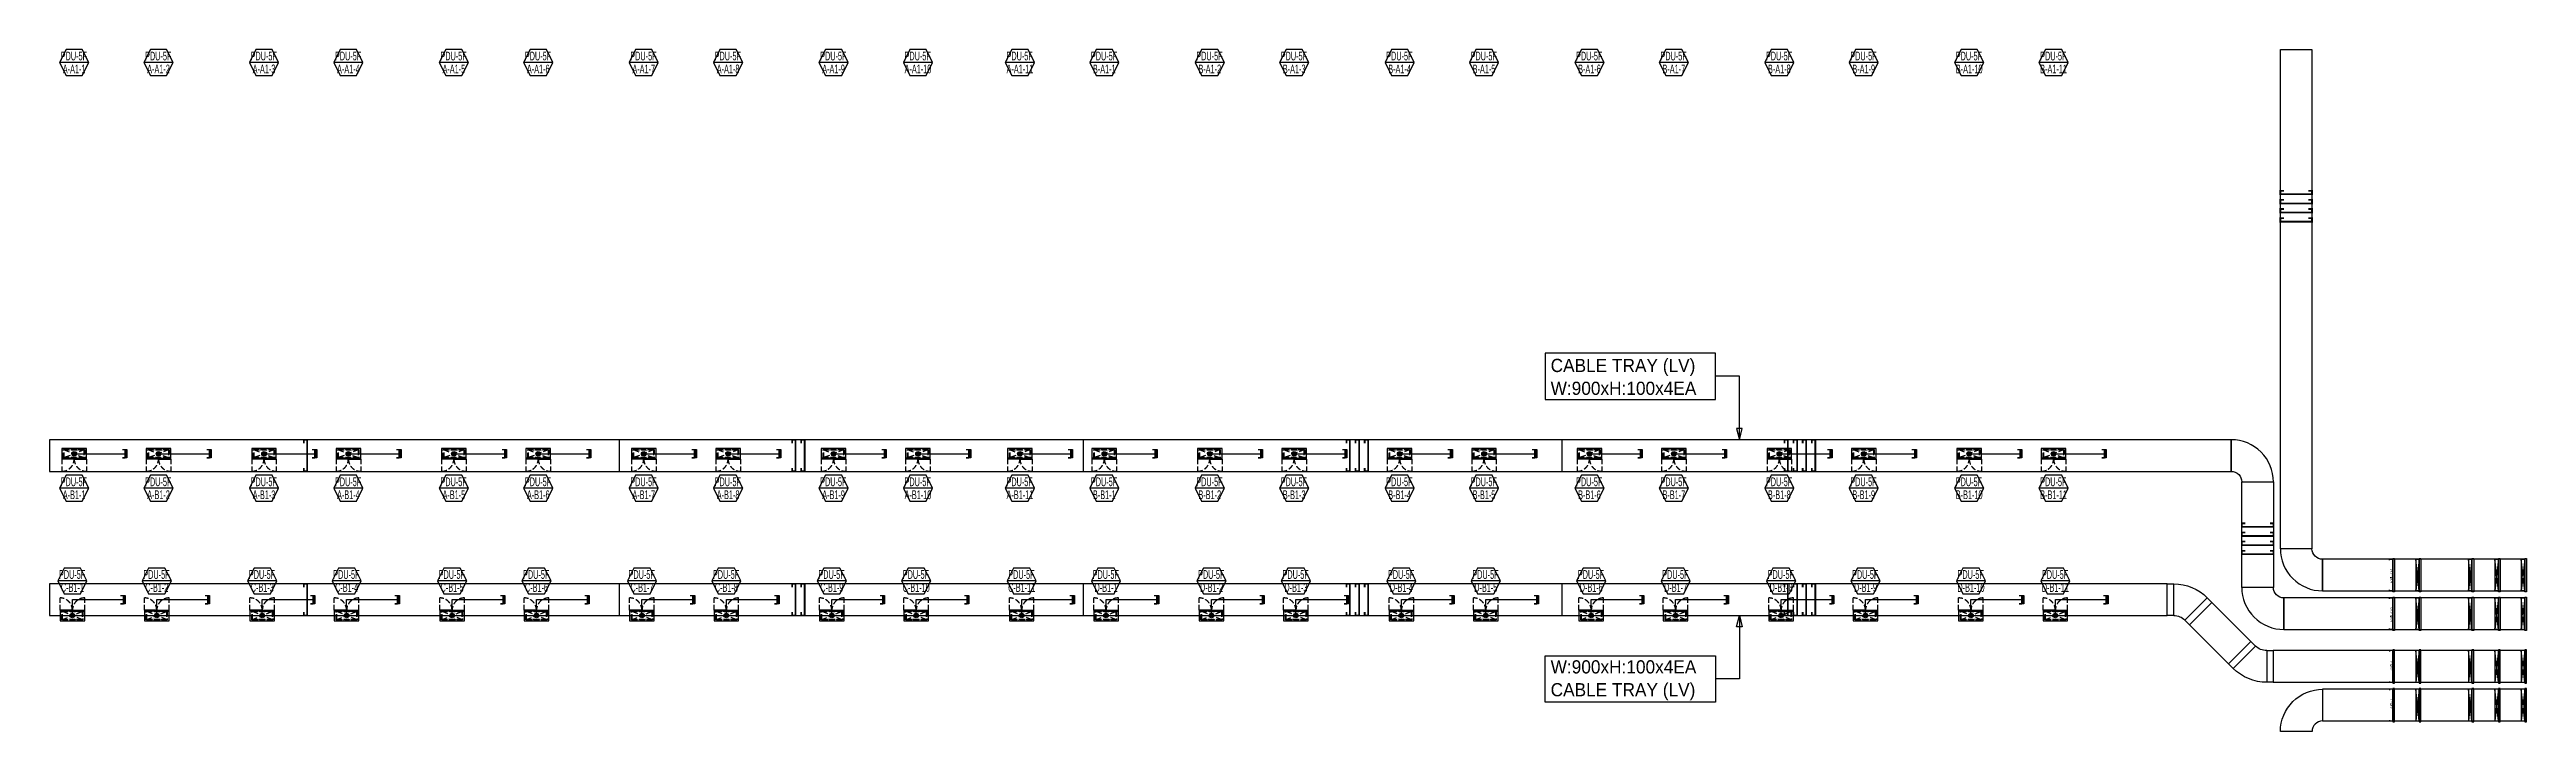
# Model space of a CAD drawing. Header units: millimetres. Extents: x 33932 to 374132, y 182625 to 847314.
# Drawn here: x 280600 to 351050, y 574750 to 594150 of the extents above; entities that cross this region are included whole.
import ezdxf
from ezdxf.enums import TextEntityAlignment as Align

# ---------------------------------------------------------------- set-up
doc = ezdxf.new("R2010")
doc.units = ezdxf.units.MM
doc.header["$LTSCALE"] = 150
doc.linetypes.add('LH2', pattern=[2.85, 2, -0.85])
for name, color, linetype in [('------00 Switch Gear_Number', 1, 'Continuous'), ('------01 Distribution Panel_PDU_B', 1, 'Continuous'), ('-----00 LV_CABLE', 3, 'Continuous'), ('-----26 Electrical Cable Tray_HV_N', 30, 'Continuous'), ('-----26 Electrical Cable Tray_LV_STSPDU_A', 181, 'Continuous'), ('-----26 Electrical Cable Tray_LV_STSPDU_B', 41, 'Continuous')]:
    doc.layers.add(name, color=color, linetype=linetype)
doc.styles.add('ELEC', font='')
doc.styles.get('ELEC').set_extended_font_data('Dotum')

msp = doc.modelspace()

# ---------------------------------------------------------------- texts
at = {"layer": '------00 Switch Gear_Number', "color": 2, "lineweight": -2, "style": 'ELEC', "width": 0.6}
for s, p in [('PDU-5F', (281292, 593966)), ('PDU-5F', (283692, 593966)), ('PDU-5F', (286692, 593966)), ('PDU-5F', (289092, 593966)), ('PDU-5F', (292092, 593966)), ('PDU-5F', (294492, 593966)), ('PDU-5F', (297492, 593966)), ('PDU-5F', (299892, 593966)), ('PDU-5F', (302892, 593966)), ('PDU-5F', (305292, 593966)), ('PDU-5F', (308192, 593966)), ('PDU-5F', (310592, 593966)), ('PDU-5F', (313592, 593966)), ('PDU-5F', (315992, 593966)), ('PDU-5F', (318992, 593966)), ('PDU-5F', (321392, 593966)), ('PDU-5F', (324392, 593966)), ('PDU-5F', (326792, 593966)), ('PDU-5F', (329792, 593966)), ('PDU-5F', (332192, 593966)), ('PDU-5F', (335192, 593966)), ('PDU-5F', (337592, 593966)), ('A-A1-1', (281300, 593597)), ('A-A1-2', (283700, 593597)), ('A-A1-3', (286700, 593597)), ('A-A1-4', (289100, 593597)), ('A-A1-5', (292100, 593597)), ('A-A1-6', (294500, 593597)), ('A-A1-7', (297500, 593597)), ('A-A1-8', (299900, 593597)), ('A-A1-9', (302900, 593597)), ('A-A1-10', (305300, 593597)), ('A-A1-11', (308200, 593597)), ('B-A1-1', (310600, 593597)), ('B-A1-2', (313600, 593597)), ('B-A1-3', (316000, 593597)), ('B-A1-4', (319000, 593597)), ('B-A1-5', (321400, 593597)), ('B-A1-6', (324400, 593597)), ('B-A1-7', (326800, 593597)), ('B-A1-8', (329800, 593597)), ('B-A1-9', (332200, 593597)), ('B-A1-10', (335200, 593597)), ('B-A1-11', (337600, 593597)), ('PDU-5F', (281292, 581853)), ('PDU-5F', (283692, 581853)), ('PDU-5F', (286692, 581853)), ('PDU-5F', (289092, 581853)), ('PDU-5F', (292092, 581853)), ('PDU-5F', (294492, 581853)), ('PDU-5F', (297492, 581853)), ('PDU-5F', (299892, 581853)), ('PDU-5F', (302892, 581853)), ('PDU-5F', (305292, 581853)), ('PDU-5F', (308192, 581853)), ('PDU-5F', (310592, 581853)), ('PDU-5F', (313592, 581853)), ('PDU-5F', (315992, 581853)), ('PDU-5F', (318992, 581853)), ('PDU-5F', (321392, 581853)), ('PDU-5F', (324392, 581853)), ('PDU-5F', (326792, 581853)), ('PDU-5F', (329792, 581853)), ('PDU-5F', (332192, 581853)), ('PDU-5F', (335192, 581853)), ('PDU-5F', (337592, 581853)), ('A-B1-1', (281300, 581484)), ('A-B1-2', (283700, 581484)), ('A-B1-3', (286700, 581484)), ('A-B1-4', (289100, 581484)), ('A-B1-5', (292100, 581484)), ('A-B1-6', (294500, 581484)), ('A-B1-7', (297500, 581484)), ('A-B1-8', (299900, 581484)), ('A-B1-9', (302900, 581484)), ('A-B1-10', (305300, 581484)), ('A-B1-11', (308200, 581484)), ('B-B1-1', (310600, 581484)), ('B-B1-2', (313600, 581484)), ('B-B1-3', (316000, 581484)), ('B-B1-4', (319000, 581484)), ('B-B1-5', (321400, 581484)), ('B-B1-6', (324400, 581484)), ('B-B1-7', (326800, 581484)), ('B-B1-8', (329800, 581484)), ('B-B1-9', (332200, 581484)), ('B-B1-10', (335200, 581484)), ('B-B1-11', (337600, 581484)), ('PDU-5F', (281242, 579216)), ('PDU-5F', (283642, 579216)), ('PDU-5F', (286642, 579216)), ('PDU-5F', (289042, 579216)), ('PDU-5F', (292042, 579216)), ('PDU-5F', (294442, 579216)), ('PDU-5F', (297442, 579216)), ('PDU-5F', (299842, 579216)), ('PDU-5F', (302842, 579216)), ('PDU-5F', (305242, 579216)), ('PDU-5F', (308242, 579216)), ('PDU-5F', (310642, 579216)), ('PDU-5F', (313642, 579216)), ('PDU-5F', (316042, 579216)), ('PDU-5F', (319042, 579216)), ('PDU-5F', (321442, 579216)), ('PDU-5F', (324442, 579216)), ('PDU-5F', (326842, 579216)), ('PDU-5F', (329842, 579216)), ('PDU-5F', (332242, 579216)), ('PDU-5F', (335242, 579216)), ('PDU-5F', (337642, 579216)), ('C-B1-1', (281250, 578847)), ('C-B1-2', (283650, 578847)), ('C-B1-3', (286650, 578847)), ('C-B1-4', (289050, 578847)), ('C-B1-5', (292050, 578847)), ('C-B1-6', (294450, 578847)), ('C-B1-7', (297450, 578847)), ('C-B1-8', (299850, 578847)), ('C-B1-9', (302850, 578847)), ('C-B1-10', (305250, 578847)), ('C-B1-11', (308250, 578847)), ('D-B1-1', (310650, 578847)), ('D-B1-2', (313650, 578847)), ('D-B1-3', (316050, 578847)), ('D-B1-4', (319050, 578847)), ('D-B1-5', (321450, 578847)), ('D-B1-6', (324450, 578847)), ('D-B1-7', (326850, 578847)), ('D-B1-8', (329850, 578847)), ('D-B1-9', (332250, 578847)), ('D-B1-10', (335250, 578847)), ('D-B1-11', (337650, 578847))]:
    msp.add_text(s, height=250, dxfattribs=at).set_placement(p, align=Align.MIDDLE_CENTER)
at = {"layer": '-----26 Electrical Cable Tray_LV_STSPDU_A', "style": 'ELEC'}
for s, p in [('CABLE TRAY (LV)', (323295, 585163, 0)), ('W:900xH:100x4EA', (323295, 584513, 0)), ('W:900xH:100x4EA', (323295, 576588, 0)), ('CABLE TRAY (LV)', (323295, 575938, 0))]:
    msp.add_text(s, height=375, dxfattribs=at).set_placement(p, align=Align.MIDDLE_LEFT)
at = {"color": 0, "style": 'ELEC', "width": 0.7}
for s, p in [('LV 트레이-IT(SP)', (347199, 579173)), ('LV 트레이-IT', (347949, 579173)), ('LV 트레이-IT', (349449, 579173)), ('LV 트레이-IT', (350199, 579173)), ('LV 트레이-IT', (350949, 579173)), ('LV 트레이-IT(SP)', (347199, 578073)), ('LV 트레이-IT', (347949, 578073)), ('LV 트레이-IT', (349449, 578073)), ('LV 트레이-IT', (350199, 578073)), ('LV 트레이-IT', (350949, 578073)), ('LV 트레이-IT', (347199, 576624)), ('LV 트레이-IT', (347949, 576624)), ('LV 트레이-IT', (349449, 576624)), ('LV 트레이-IT', (350199, 576624)), ('LV 트레이-IT', (350949, 576624)), ('LV 트레이-IT', (347199, 575524)), ('LV 트레이-IT', (347949, 575524)), ('LV 트레이-IT', (349449, 575524)), ('LV 트레이-IT', (350199, 575524)), ('LV 트레이-IT', (350949, 575524))]:
    msp.add_text(s, height=50, rotation=90, dxfattribs=at).set_placement(p, align=Align.MIDDLE_CENTER)

# ---------------------------------------------------------------- blocks, each defined once
blk = doc.blocks.new('A$C9a0ab699')
h = blk.add_hatch(color=0)
edge = h.paths.add_edge_path()
edge.add_arc((64, 64), 64, 720, 1080, ccw=False)
at = {"color": 0}
blk.add_circle((64, 64), 64, dxfattribs=at)
blk = doc.blocks.new('O08')
blk.add_hatch(color=0).paths.add_polyline_path([(120, 51), (-120, 51), (-120, 0), (120, 0)])
at = {"color": 0}
blk.add_lwpolyline([(120, 127.5), (120, 0), (-120, 0), (-120, 127.5), (-120, 51), (120, 51)], dxfattribs=at)
blk = doc.blocks.new('PDU_400AF_1')
at = {"color": 8, "linetype": 'LH2', "ltscale": 0.5}
for p, q in [((-350, 300), (-350, 649)), ((280, 40), (-280, 260)), ((-280, 40), (280, 260)), ((-1, 275), (19, 275)), ((350, 300), (350, 649))]:
    blk.add_line(p, q, dxfattribs=at)
for p, q in [((-1, 300), (-350, 300)), ((-350, 300), (-350, 0)), ((-1, 276), (-350, 276)), ((-350, 0), (350, 0)), ((-1, 300), (-1, 276)), ((1, 300), (350, 300)), ((1, 300), (1, 276)), ((1, 276), (350, 276)), ((350, 0), (350, 300))]:
    blk.add_line(p, q)
for points in [[(-300, 275), (300, 275), (300, 25), (-300, 25)], [(-280, 260), (280, 260), (280, 40), (-280, 40)]]:
    blk.add_lwpolyline(points, close=True, dxfattribs=at)
for centre, radius in [((-290, 267.5), 3), ((-290, 32.5), 3), ((-290, 267.5), 2), ((-290, 32.5), 2), ((-10, 267.5), 3), ((-10, 32.5), 3), ((-10, 267.5), 2), ((-10, 32.5), 2), ((10, 267.5), 3), ((10, 32.5), 3), ((10, 267.5), 2), ((10, 32.5), 2), ((290, 267.5), 3), ((290, 32.5), 3), ((290, 267.5), 2), ((290, 32.5), 2)]:
    blk.add_circle(centre, radius, dxfattribs=at)
for centre, start, end in [((-350, 300), 0, 90), ((350, 300), 90, 180)]:
    blk.add_arc(centre, 349, start, end, dxfattribs=at)
at = {"color": 8, "linetype": 'LH2', "ltscale": 0.5, "style": 'ELEC'}
blk.add_text('PDU 400AF/400AT', height=50, dxfattribs=at).set_placement((-10.6, 38.6), align=Align.MIDDLE)
blk = doc.blocks.new('A$C71e5e9d3')
at = {"layer": '-----26 Electrical Cable Tray_LV_STSPDU_A'}
for p, q in [((636, 1275), (0, 638)), ((133, 505), (769, 1142)), ((769, 1142), (636, 1275)), ((0, 638), (133, 505)), ((264, 188), (1164, 188)), ((264, 188), (264, 0)), ((264, 0), (1164, 0)), ((1164, 0), (1164, 188))]:
    blk.add_line(p, q, dxfattribs=at)
for radius, end in [(1350, 44.99214), (450, 44.9385)]:
    blk.add_arc((-186, 188), radius, 0, end, dxfattribs=at)

# ---------------------------------------------------------------- linework, layer by layer
at = {"layer": '------00 Switch Gear_Number', "color": 1, "lineweight": -2, "elevation": 0}
for points in [[(281715, 593781), (280885, 593781), (281069, 593413), (281531, 593413), (281715, 593781), (281531, 594150), (281069, 594150), (280885, 593781)], [(284115, 593781), (283285, 593781), (283469, 593413), (283931, 593413), (284115, 593781), (283931, 594150), (283469, 594150), (283285, 593781)], [(287115, 593781), (286285, 593781), (286469, 593413), (286931, 593413), (287115, 593781), (286931, 594150), (286469, 594150), (286285, 593781)], [(289515, 593781), (288685, 593781), (288869, 593413), (289331, 593413), (289515, 593781), (289331, 594150), (288869, 594150), (288685, 593781)], [(292515, 593781), (291685, 593781), (291869, 593413), (292331, 593413), (292515, 593781), (292331, 594150), (291869, 594150), (291685, 593781)], [(294915, 593781), (294085, 593781), (294269, 593413), (294731, 593413), (294915, 593781), (294731, 594150), (294269, 594150), (294085, 593781)], [(297915, 593781), (297085, 593781), (297269, 593413), (297731, 593413), (297915, 593781), (297731, 594150), (297269, 594150), (297085, 593781)], [(300315, 593781), (299485, 593781), (299669, 593413), (300131, 593413), (300315, 593781), (300131, 594150), (299669, 594150), (299485, 593781)], [(303315, 593781), (302485, 593781), (302669, 593413), (303131, 593413), (303315, 593781), (303131, 594150), (302669, 594150), (302485, 593781)], [(305715, 593781), (304885, 593781), (305069, 593413), (305531, 593413), (305715, 593781), (305531, 594150), (305069, 594150), (304885, 593781)], [(308615, 593781), (307785, 593781), (307969, 593413), (308431, 593413), (308615, 593781), (308431, 594150), (307969, 594150), (307785, 593781)], [(311015, 593781), (310185, 593781), (310369, 593413), (310831, 593413), (311015, 593781), (310831, 594150), (310369, 594150), (310185, 593781)], [(314015, 593781), (313185, 593781), (313369, 593413), (313831, 593413), (314015, 593781), (313831, 594150), (313369, 594150), (313185, 593781)], [(316415, 593781), (315585, 593781), (315769, 593413), (316231, 593413), (316415, 593781), (316231, 594150), (315769, 594150), (315585, 593781)], [(319415, 593781), (318585, 593781), (318769, 593413), (319231, 593413), (319415, 593781), (319231, 594150), (318769, 594150), (318585, 593781)], [(321815, 593781), (320985, 593781), (321169, 593413), (321631, 593413), (321815, 593781), (321631, 594150), (321169, 594150), (320985, 593781)], [(324815, 593781), (323985, 593781), (324169, 593413), (324631, 593413), (324815, 593781), (324631, 594150), (324169, 594150), (323985, 593781)], [(327215, 593781), (326385, 593781), (326569, 593413), (327031, 593413), (327215, 593781), (327031, 594150), (326569, 594150), (326385, 593781)], [(330215, 593781), (329385, 593781), (329569, 593413), (330031, 593413), (330215, 593781), (330031, 594150), (329569, 594150), (329385, 593781)], [(332615, 593781), (331785, 593781), (331969, 593413), (332431, 593413), (332615, 593781), (332431, 594150), (331969, 594150), (331785, 593781)], [(335615, 593781), (334785, 593781), (334969, 593413), (335431, 593413), (335615, 593781), (335431, 594150), (334969, 594150), (334785, 593781)], [(338015, 593781), (337185, 593781), (337369, 593413), (337831, 593413), (338015, 593781), (337831, 594150), (337369, 594150), (337185, 593781)], [(281715, 581669), (280885, 581669), (281069, 581300), (281531, 581300), (281715, 581669), (281531, 582037), (281069, 582037), (280885, 581669)], [(284115, 581669), (283285, 581669), (283469, 581300), (283931, 581300), (284115, 581669), (283931, 582037), (283469, 582037), (283285, 581669)], [(287115, 581669), (286285, 581669), (286469, 581300), (286931, 581300), (287115, 581669), (286931, 582037), (286469, 582037), (286285, 581669)], [(289515, 581669), (288685, 581669), (288869, 581300), (289331, 581300), (289515, 581669), (289331, 582037), (288869, 582037), (288685, 581669)], [(292515, 581669), (291685, 581669), (291869, 581300), (292331, 581300), (292515, 581669), (292331, 582037), (291869, 582037), (291685, 581669)], [(294915, 581669), (294085, 581669), (294269, 581300), (294731, 581300), (294915, 581669), (294731, 582037), (294269, 582037), (294085, 581669)], [(297915, 581669), (297085, 581669), (297269, 581300), (297731, 581300), (297915, 581669), (297731, 582037), (297269, 582037), (297085, 581669)], [(300315, 581669), (299485, 581669), (299669, 581300), (300131, 581300), (300315, 581669), (300131, 582037), (299669, 582037), (299485, 581669)], [(303315, 581669), (302485, 581669), (302669, 581300), (303131, 581300), (303315, 581669), (303131, 582037), (302669, 582037), (302485, 581669)], [(305715, 581669), (304885, 581669), (305069, 581300), (305531, 581300), (305715, 581669), (305531, 582037), (305069, 582037), (304885, 581669)], [(308615, 581669), (307785, 581669), (307969, 581300), (308431, 581300), (308615, 581669), (308431, 582037), (307969, 582037), (307785, 581669)], [(311015, 581669), (310185, 581669), (310369, 581300), (310831, 581300), (311015, 581669), (310831, 582037), (310369, 582037), (310185, 581669)], [(314015, 581669), (313185, 581669), (313369, 581300), (313831, 581300), (314015, 581669), (313831, 582037), (313369, 582037), (313185, 581669)], [(316415, 581669), (315585, 581669), (315769, 581300), (316231, 581300), (316415, 581669), (316231, 582037), (315769, 582037), (315585, 581669)], [(319415, 581669), (318585, 581669), (318769, 581300), (319231, 581300), (319415, 581669), (319231, 582037), (318769, 582037), (318585, 581669)], [(321815, 581669), (320985, 581669), (321169, 581300), (321631, 581300), (321815, 581669), (321631, 582037), (321169, 582037), (320985, 581669)], [(324815, 581669), (323985, 581669), (324169, 581300), (324631, 581300), (324815, 581669), (324631, 582037), (324169, 582037), (323985, 581669)], [(327215, 581669), (326385, 581669), (326569, 581300), (327031, 581300), (327215, 581669), (327031, 582037), (326569, 582037), (326385, 581669)], [(330215, 581669), (329385, 581669), (329569, 581300), (330031, 581300), (330215, 581669), (330031, 582037), (329569, 582037), (329385, 581669)], [(332615, 581669), (331785, 581669), (331969, 581300), (332431, 581300), (332615, 581669), (332431, 582037), (331969, 582037), (331785, 581669)], [(335615, 581669), (334785, 581669), (334969, 581300), (335431, 581300), (335615, 581669), (335431, 582037), (334969, 582037), (334785, 581669)], [(338015, 581669), (337185, 581669), (337369, 581300), (337831, 581300), (338015, 581669), (337831, 582037), (337369, 582037), (337185, 581669)], [(281665, 579031), (280835, 579031), (281019, 578663), (281481, 578663), (281665, 579031), (281481, 579400), (281019, 579400), (280835, 579031)], [(284065, 579031), (283235, 579031), (283419, 578663), (283881, 578663), (284065, 579031), (283881, 579400), (283419, 579400), (283235, 579031)], [(287065, 579031), (286235, 579031), (286419, 578663), (286881, 578663), (287065, 579031), (286881, 579400), (286419, 579400), (286235, 579031)], [(289465, 579031), (288635, 579031), (288819, 578663), (289281, 578663), (289465, 579031), (289281, 579400), (288819, 579400), (288635, 579031)], [(292465, 579031), (291635, 579031), (291819, 578663), (292281, 578663), (292465, 579031), (292281, 579400), (291819, 579400), (291635, 579031)], [(294865, 579031), (294035, 579031), (294219, 578663), (294681, 578663), (294865, 579031), (294681, 579400), (294219, 579400), (294035, 579031)], [(297865, 579031), (297035, 579031), (297219, 578663), (297681, 578663), (297865, 579031), (297681, 579400), (297219, 579400), (297035, 579031)], [(300265, 579031), (299435, 579031), (299619, 578663), (300081, 578663), (300265, 579031), (300081, 579400), (299619, 579400), (299435, 579031)], [(303265, 579031), (302435, 579031), (302619, 578663), (303081, 578663), (303265, 579031), (303081, 579400), (302619, 579400), (302435, 579031)], [(305665, 579031), (304835, 579031), (305019, 578663), (305481, 578663), (305665, 579031), (305481, 579400), (305019, 579400), (304835, 579031)], [(308665, 579031), (307835, 579031), (308019, 578663), (308481, 578663), (308665, 579031), (308481, 579400), (308019, 579400), (307835, 579031)], [(311065, 579031), (310235, 579031), (310419, 578663), (310881, 578663), (311065, 579031), (310881, 579400), (310419, 579400), (310235, 579031)], [(314065, 579031), (313235, 579031), (313419, 578663), (313881, 578663), (314065, 579031), (313881, 579400), (313419, 579400), (313235, 579031)], [(316465, 579031), (315635, 579031), (315819, 578663), (316281, 578663), (316465, 579031), (316281, 579400), (315819, 579400), (315635, 579031)], [(319465, 579031), (318635, 579031), (318819, 578663), (319281, 578663), (319465, 579031), (319281, 579400), (318819, 579400), (318635, 579031)], [(321865, 579031), (321035, 579031), (321219, 578663), (321681, 578663), (321865, 579031), (321681, 579400), (321219, 579400), (321035, 579031)], [(324865, 579031), (324035, 579031), (324219, 578663), (324681, 578663), (324865, 579031), (324681, 579400), (324219, 579400), (324035, 579031)], [(327265, 579031), (326435, 579031), (326619, 578663), (327081, 578663), (327265, 579031), (327081, 579400), (326619, 579400), (326435, 579031)], [(330265, 579031), (329435, 579031), (329619, 578663), (330081, 578663), (330265, 579031), (330081, 579400), (329619, 579400), (329435, 579031)], [(332665, 579031), (331835, 579031), (332019, 578663), (332481, 578663), (332665, 579031), (332481, 579400), (332019, 579400), (331835, 579031)], [(335665, 579031), (334835, 579031), (335019, 578663), (335481, 578663), (335665, 579031), (335481, 579400), (335019, 579400), (334835, 579031)], [(338065, 579031), (337235, 579031), (337419, 578663), (337881, 578663), (338065, 579031), (337881, 579400), (337419, 579400), (337235, 579031)]]:
    msp.add_lwpolyline(points, dxfattribs=at)
at = {"layer": '-----00 LV_CABLE', "color": 1, "elevation": 0}
for points in [[(281300, 582650), (282800, 582650)], [(283700, 582650), (285200, 582650)], [(286700, 582650), (288200, 582650)], [(289100, 582650), (290600, 582650)], [(292100, 582650), (293600, 582650)], [(294500, 582650), (296000, 582650)], [(297500, 582650), (299000, 582650)], [(299900, 582650), (301400, 582650)], [(302900, 582650), (304400, 582650)], [(305300, 582650), (306800, 582650)], [(308200, 582650), (309700, 582650)], [(310600, 582650), (312100, 582650)], [(313600, 582650), (315100, 582650)], [(316000, 582650), (317500, 582650)], [(319000, 582650), (320500, 582650)], [(321400, 582650), (322900, 582650)], [(324400, 582650), (325900, 582650)], [(326800, 582650), (328300, 582650)], [(329800, 582650), (331300, 582650)], [(332200, 582650), (333700, 582650)], [(335200, 582650), (336700, 582650)], [(337600, 582650), (339100, 582650)], [(281250, 578050), (281250, 578500), (282750, 578500)], [(283650, 578050), (283650, 578500), (285150, 578500)], [(286650, 578050), (286650, 578500), (288150, 578500)], [(289050, 578050), (289050, 578500), (290550, 578500)], [(292050, 578050), (292050, 578500), (293550, 578500)], [(294450, 578050), (294450, 578500), (295950, 578500)], [(297450, 578050), (297450, 578500), (298950, 578500)], [(299850, 578050), (299850, 578500), (301350, 578500)], [(302850, 578050), (302850, 578500), (304350, 578500)], [(305250, 578050), (305250, 578500), (306750, 578500)], [(308250, 578050), (308250, 578500), (309750, 578500)], [(310650, 578050), (310650, 578500), (312150, 578500)], [(313650, 578050), (313650, 578500), (315150, 578500)], [(316050, 578050), (316050, 578500), (317550, 578500)], [(319050, 578050), (319050, 578500), (320550, 578500)], [(321450, 578050), (321450, 578500), (322950, 578500)], [(324450, 578050), (324450, 578500), (325950, 578500)], [(326850, 578050), (326850, 578500), (328350, 578500)], [(329850, 578050), (329850, 578500), (331350, 578500)], [(332250, 578050), (332250, 578500), (333750, 578500)], [(335250, 578050), (335250, 578500), (336750, 578500)], [(337650, 578050), (337650, 578500), (339150, 578500)]]:
    msp.add_lwpolyline(points, dxfattribs=at)
at = {"layer": '-----26 Electrical Cable Tray_HV_N', "color": 1, "elevation": 0}
for points in [[(323135, 585513), (323135, 584198), (327981, 584198), (327981, 585513)], [(323135, 575587), (323135, 576902), (327981, 576902), (327981, 575587)]]:
    msp.add_lwpolyline(points, close=True, dxfattribs=at)
for points in [[(328666, 583050), (328746, 583370), (328586, 583370), (328666, 583050), (328666, 584855), (327981, 584855)], [(328666, 578050), (328746, 577730), (328586, 577730), (328666, 578050), (328666, 576245), (327981, 576245)]]:
    msp.add_lwpolyline(points, dxfattribs=at)
at = {"layer": '-----26 Electrical Cable Tray_LV_STSPDU_A', "elevation": 0}
for points in [[(280600, 583050), (280600, 582150), (342653, 582150), (342653, 583050)], [(296800, 583050), (296800, 582150), (342653, 582150), (342653, 583050)], [(310000, 583050), (310000, 582150), (342653, 582150), (342653, 583050)], [(323614, 583050), (323614, 582150), (342653, 582150), (342653, 583050)], [(343853, 578850), (342953, 578850), (342953, 581850), (343853, 581850)], [(343853, 578850), (342953, 578850), (342953, 581850), (343853, 581850)], [(343853, 578850), (342953, 578850), (342953, 581850), (343853, 581850)], [(343853, 578850), (342953, 578850), (342953, 581850), (343853, 581850)], [(343853, 578850), (342953, 578850), (342953, 581850), (343853, 581850)], [(343853, 578850), (342953, 578850), (342953, 581850), (343853, 581850)], [(343853, 578850), (342953, 578850), (342953, 581850), (343853, 581850)], [(343853, 578850), (342953, 578850), (342953, 581850), (343853, 581850)], [(280600, 578950), (280600, 578050), (340830, 578050), (340830, 578950)], [(296800, 578950), (296800, 578050), (340830, 578050), (340830, 578950)], [(310000, 578950), (310000, 578050), (340830, 578050), (340830, 578950)], [(323614, 578950), (323614, 578050), (340830, 578050), (340830, 578950)], [(342105, 578422), (341468, 577786), (342575, 576678), (343212, 577314)], [(342105, 578422), (341468, 577786), (342575, 576678), (343212, 577314)], [(342105, 578422), (341468, 577786), (342575, 576678), (343212, 577314)], [(342105, 578422), (341468, 577786), (342575, 576678), (343212, 577314)], [(344153, 578550), (344153, 577650), (349500, 577650), (349500, 578550)], [(344153, 578550), (344153, 577650), (348000, 577650), (348000, 578550)], [(344153, 578550), (344153, 577650), (351000, 577650), (351000, 578550)], [(344153, 578550), (344153, 577650), (348000, 577650), (348000, 578550)], [(344153, 578550), (344153, 577650), (350250, 577650), (350250, 578550)], [(348000, 577650), (348000, 578550), (347900, 578550), (347900, 577650)], [(349500, 577650), (349500, 578550), (349400, 578550), (349400, 577650)], [(350250, 577650), (350250, 578550), (350150, 578550), (350150, 577650)], [(351000, 577650), (351000, 578550), (350900, 578550), (350900, 577650)], [(343850, 577050), (343850, 576150), (349500, 576150), (349500, 577050)], [(343850, 577050), (343850, 576150), (348000, 576150), (348000, 577050)], [(343850, 577050), (343850, 576150), (351000, 576150), (351000, 577050)], [(343850, 577050), (343850, 576150), (348000, 576150), (348000, 577050)], [(343850, 577050), (343850, 576150), (350250, 576150), (350250, 577050)], [(348000, 576150), (348000, 577050), (347900, 577050), (347900, 576150)], [(349500, 576150), (349500, 577050), (349400, 577050), (349400, 576150)], [(350250, 576150), (350250, 577050), (350150, 577050), (350150, 576150)], [(351000, 576150), (351000, 577050), (350900, 577050), (350900, 576150)]]:
    msp.add_lwpolyline(points, close=True, dxfattribs=at)
at = {"layer": '-----26 Electrical Cable Tray_LV_STSPDU_A', "ltscale": 7.5, "const_width": 50, "elevation": 0}
for points in [[(287830, 582950), (287830, 583050), (287930, 583050), (287930, 582150), (287830, 582150), (287830, 582250)], [(301719, 582950), (301719, 583050), (301819, 583050), (301819, 582150), (301719, 582150), (301719, 582250)], [(301979, 582950), (301979, 583050), (302079, 583050), (302079, 582150), (301979, 582150), (301979, 582250)], [(317486, 582950), (317486, 583050), (317586, 583050), (317586, 582150), (317486, 582150), (317486, 582250)], [(317746, 582950), (317746, 583050), (317846, 583050), (317846, 582150), (317746, 582150), (317746, 582250)], [(318005, 582950), (318005, 583050), (318105, 583050), (318105, 582150), (318005, 582150), (318005, 582250)], [(329944, 582950), (329944, 583050), (330044, 583050), (330044, 582150), (329944, 582150), (329944, 582250)], [(330204, 582950), (330204, 583050), (330304, 583050), (330304, 582150), (330204, 582150), (330204, 582250)], [(330464, 582950), (330464, 583050), (330564, 583050), (330564, 582150), (330464, 582150), (330464, 582250)], [(330723, 582950), (330723, 583050), (330823, 583050), (330823, 582150), (330723, 582150), (330723, 582250)], [(343753, 580671), (343853, 580671), (343853, 580571), (342953, 580571), (342953, 580671), (343053, 580671)], [(343753, 580671), (343853, 580671), (343853, 580571), (342953, 580571), (342953, 580671), (343053, 580671)], [(343753, 580411), (343853, 580411), (343853, 580311), (342953, 580311), (342953, 580411), (343053, 580411)], [(343753, 580411), (343853, 580411), (343853, 580311), (342953, 580311), (342953, 580411), (343053, 580411)], [(343753, 580151), (343853, 580151), (343853, 580051), (342953, 580051), (342953, 580151), (343053, 580151)], [(343753, 580151), (343853, 580151), (343853, 580051), (342953, 580051), (342953, 580151), (343053, 580151)], [(343753, 579891), (343853, 579891), (343853, 579791), (342953, 579791), (342953, 579891), (343053, 579891)], [(343753, 579891), (343853, 579891), (343853, 579791), (342953, 579791), (342953, 579891), (343053, 579891)], [(287830, 578850), (287830, 578950), (287930, 578950), (287930, 578050), (287830, 578050), (287830, 578150)], [(301719, 578850), (301719, 578950), (301819, 578950), (301819, 578050), (301719, 578050), (301719, 578150)], [(301979, 578850), (301979, 578950), (302079, 578950), (302079, 578050), (301979, 578050), (301979, 578150)], [(317486, 578850), (317486, 578950), (317586, 578950), (317586, 578050), (317486, 578050), (317486, 578150)], [(317746, 578850), (317746, 578950), (317846, 578950), (317846, 578050), (317746, 578050), (317746, 578150)], [(318005, 578850), (318005, 578950), (318105, 578950), (318105, 578050), (318005, 578050), (318005, 578150)], [(329944, 578850), (329944, 578950), (330044, 578950), (330044, 578050), (329944, 578050), (329944, 578150)], [(330204, 578850), (330204, 578950), (330304, 578950), (330304, 578050), (330204, 578050), (330204, 578150)], [(330464, 578850), (330464, 578950), (330564, 578950), (330564, 578050), (330464, 578050), (330464, 578150)], [(330723, 578850), (330723, 578950), (330823, 578950), (330823, 578050), (330723, 578050), (330723, 578150)]]:
    msp.add_lwpolyline(points, dxfattribs=at)
at = {"layer": '-----26 Electrical Cable Tray_LV_STSPDU_A', "elevation": 0}
for points in [[(342653, 582150), (342653, 582150, -0.414214), (342953, 581850), (342953, 581850), (343853, 581850, 0.414214), (342653, 583050)], [(342653, 582150), (342653, 582150, -0.414214), (342953, 581850), (342953, 581850), (343853, 581850, 0.414214), (342653, 583050)], [(342653, 582150), (342653, 582150, -0.414214), (342953, 581850), (342953, 581850), (343853, 581850, 0.414214), (342653, 583050)], [(342653, 582150), (342653, 582150, -0.414214), (342953, 581850), (342953, 581850), (343853, 581850, 0.414214), (342653, 583050)], [(342653, 582150), (342653, 582150, -0.414214), (342953, 581850), (342953, 581850), (343853, 581850, 0.414214), (342653, 583050)], [(342653, 582150), (342653, 582150, -0.414214), (342953, 581850), (342953, 581850), (343853, 581850, 0.414214), (342653, 583050)], [(342653, 582150), (342653, 582150, -0.414214), (342953, 581850), (342953, 581850), (343853, 581850, 0.414214), (342653, 583050)], [(342653, 582150), (342653, 582150, -0.414214), (342953, 581850), (342953, 581850), (343853, 581850, 0.414214), (342653, 583050)], [(344153, 578550), (344153, 578550, -0.414214), (343853, 578850), (343853, 578850), (342953, 578850, 0.414214), (344153, 577650)], [(344153, 578550), (344153, 578550, -0.414214), (343853, 578850), (343853, 578850), (342953, 578850, 0.414214), (344153, 577650)], [(344153, 578550), (344153, 578550, -0.414214), (343853, 578850), (343853, 578850), (342953, 578850, 0.414214), (344153, 577650)], [(344153, 578550), (344153, 578550, -0.414214), (343853, 578850), (343853, 578850), (342953, 578850, 0.414214), (344153, 577650)]]:
    msp.add_lwpolyline(points, format="xyb", close=True, dxfattribs=at)
for points in [[(348000, 577650), (347900, 578550)], [(348000, 578550), (347900, 577650)], [(349500, 577650), (349400, 578550)], [(349500, 578550), (349400, 577650)], [(350250, 577650), (350150, 578550)], [(350250, 578550), (350150, 577650)], [(351000, 577650), (350900, 578550)], [(351000, 578550), (350900, 577650)], [(348000, 576150), (347900, 577050)], [(348000, 577050), (347900, 576150)], [(349500, 576150), (349400, 577050)], [(349500, 577050), (349400, 576150)], [(350250, 576150), (350150, 577050)], [(350250, 577050), (350150, 576150)], [(351000, 576150), (350900, 577050)], [(351000, 577050), (350900, 576150)]]:
    msp.add_lwpolyline(points, dxfattribs=at)
at = {"layer": '-----26 Electrical Cable Tray_LV_STSPDU_B', "elevation": 0}
for points in [[(344950, 579950), (344050, 579950), (344050, 594150), (344950, 594150)], [(344950, 579950), (344050, 579950), (344050, 594150), (344950, 594150)], [(344950, 579950), (344050, 579950), (344050, 594150), (344950, 594150)], [(344950, 579950), (344050, 579950), (344050, 594150), (344950, 594150)], [(345250, 579650), (345250, 578750), (349500, 578750), (349500, 579650)], [(345250, 579650), (345250, 578750), (348000, 578750), (348000, 579650)], [(345250, 579650), (345250, 578750), (351000, 578750), (351000, 579650)], [(345250, 579650), (345250, 578750), (350250, 578750), (350250, 579650)], [(348000, 578750), (348000, 579650), (347900, 579650), (347900, 578750)], [(349500, 578750), (349500, 579650), (349400, 579650), (349400, 578750)], [(350250, 578750), (350250, 579650), (350150, 579650), (350150, 578750)], [(351000, 578750), (351000, 579650), (350900, 579650), (350900, 578750)], [(345253, 575950), (345253, 575050), (349500, 575050), (349500, 575950)], [(345253, 575950), (345253, 575050), (348000, 575050), (348000, 575950)], [(345253, 575950), (345253, 575050), (351000, 575050), (351000, 575950)], [(345253, 575950), (345253, 575050), (350250, 575050), (350250, 575950)], [(348000, 575050), (348000, 575950), (347900, 575950), (347900, 575050)], [(349500, 575050), (349500, 575950), (349400, 575950), (349400, 575050)], [(350250, 575050), (350250, 575950), (350150, 575950), (350150, 575050)], [(351000, 575050), (351000, 575950), (350900, 575950), (350900, 575050)]]:
    msp.add_lwpolyline(points, close=True, dxfattribs=at)
at = {"layer": '-----26 Electrical Cable Tray_LV_STSPDU_B', "ltscale": 7.5, "const_width": 50, "elevation": 0}
for points in [[(344850, 590133), (344950, 590133), (344950, 590033), (344050, 590033), (344050, 590133), (344150, 590133)], [(344850, 590133), (344950, 590133), (344950, 590033), (344050, 590033), (344050, 590133), (344150, 590133)], [(344850, 589873), (344950, 589873), (344950, 589773), (344050, 589773), (344050, 589873), (344150, 589873)], [(344850, 589873), (344950, 589873), (344950, 589773), (344050, 589773), (344050, 589873), (344150, 589873)], [(344850, 589613), (344950, 589613), (344950, 589513), (344050, 589513), (344050, 589613), (344150, 589613)], [(344850, 589613), (344950, 589613), (344950, 589513), (344050, 589513), (344050, 589613), (344150, 589613)], [(344850, 589353), (344950, 589353), (344950, 589253), (344050, 589253), (344050, 589353), (344150, 589353)], [(344850, 589353), (344950, 589353), (344950, 589253), (344050, 589253), (344050, 589353), (344150, 589353)]]:
    msp.add_lwpolyline(points, dxfattribs=at)
at = {"layer": '-----26 Electrical Cable Tray_LV_STSPDU_B', "elevation": 0}
for points in [[(345250, 579650), (345250, 579650, -0.414214), (344950, 579950), (344950, 579950), (344050, 579950, 0.414214), (345250, 578750)], [(345250, 579650), (345250, 579650, -0.414214), (344950, 579950), (344950, 579950), (344050, 579950, 0.414214), (345250, 578750)], [(345250, 579650), (345250, 579650, -0.414214), (344950, 579950), (344950, 579950), (344050, 579950, 0.414214), (345250, 578750)], [(345250, 579650), (345250, 579650, -0.414214), (344950, 579950), (344950, 579950), (344050, 579950, 0.414214), (345250, 578750)], [(345250, 579650), (345250, 579650, -0.414214), (344950, 579950), (344950, 579950), (344050, 579950, 0.414214), (345250, 578750)], [(345250, 579650), (345250, 579650, -0.414214), (344950, 579950), (344950, 579950), (344050, 579950, 0.414214), (345250, 578750)], [(345250, 579650), (345250, 579650, -0.414214), (344950, 579950), (344950, 579950), (344050, 579950, 0.414214), (345250, 578750)], [(345250, 579650), (345250, 579650, -0.414214), (344950, 579950), (344950, 579950), (344050, 579950, 0.414214), (345250, 578750)], [(345253, 575050), (345253, 575050, 0.414214), (344953, 574750), (344953, 574750), (344053, 574750, -0.414214), (345253, 575950)], [(345253, 575050), (345253, 575050, 0.414214), (344953, 574750), (344953, 574750), (344053, 574750, -0.414214), (345253, 575950)], [(345253, 575050), (345253, 575050, 0.414214), (344953, 574750), (344953, 574750), (344053, 574750, -0.414214), (345253, 575950)], [(345253, 575050), (345253, 575050, 0.414214), (344953, 574750), (344953, 574750), (344053, 574750, -0.414214), (345253, 575950)], [(345253, 575050), (345253, 575050, 0.414214), (344953, 574750), (344953, 574750), (344053, 574750, -0.414214), (345253, 575950)], [(345253, 575050), (345253, 575050, 0.414214), (344953, 574750), (344953, 574750), (344053, 574750, -0.414214), (345253, 575950)], [(345253, 575050), (345253, 575050, 0.414214), (344953, 574750), (344953, 574750), (344053, 574750, -0.414214), (345253, 575950)], [(345253, 575050), (345253, 575050, 0.414214), (344953, 574750), (344953, 574750), (344053, 574750, -0.414214), (345253, 575950)]]:
    msp.add_lwpolyline(points, format="xyb", close=True, dxfattribs=at)
for points in [[(348000, 578750), (347900, 579650)], [(348000, 579650), (347900, 578750)], [(349500, 578750), (349400, 579650)], [(349500, 579650), (349400, 578750)], [(350250, 578750), (350150, 579650)], [(350250, 579650), (350150, 578750)], [(351000, 578750), (350900, 579650)], [(351000, 579650), (350900, 578750)], [(348000, 575050), (347900, 575950)], [(348000, 575950), (347900, 575050)], [(349500, 575050), (349400, 575950)], [(349500, 575950), (349400, 575050)], [(350250, 575050), (350150, 575950)], [(350250, 575950), (350150, 575050)], [(351000, 575050), (350900, 575950)], [(351000, 575950), (350900, 575050)]]:
    msp.add_lwpolyline(points, dxfattribs=at)
at = {"color": 0, "elevation": 0}
for points in [[(347150, 579625), (347150, 579650), (347250, 579650), (347250, 578750), (347150, 578750), (347150, 578775)], [(347250, 579675), (347300, 579675), (347300, 578725), (347250, 578725), (347250, 579675)], [(347900, 579625), (347900, 579650), (348000, 579650), (348000, 578750), (347900, 578750), (347900, 578775)], [(348000, 579675), (348050, 579675), (348050, 578725), (348000, 578725), (348000, 579675)], [(349400, 579625), (349400, 579650), (349500, 579650), (349500, 578750), (349400, 578750), (349400, 578775)], [(349500, 579675), (349550, 579675), (349550, 578725), (349500, 578725), (349500, 579675)], [(350150, 579625), (350150, 579650), (350250, 579650), (350250, 578750), (350150, 578750), (350150, 578775)], [(350250, 579675), (350300, 579675), (350300, 578725), (350250, 578725), (350250, 579675)], [(350900, 579625), (350900, 579650), (351000, 579650), (351000, 578750), (350900, 578750), (350900, 578775)], [(351000, 579675), (351050, 579675), (351050, 578725), (351000, 578725), (351000, 579675)], [(347150, 578525), (347150, 578550), (347250, 578550), (347250, 577650), (347150, 577650), (347150, 577675)], [(347250, 578575), (347300, 578575), (347300, 577625), (347250, 577625), (347250, 578575)], [(347900, 578525), (347900, 578550), (348000, 578550), (348000, 577650), (347900, 577650), (347900, 577675)], [(348000, 578575), (348050, 578575), (348050, 577625), (348000, 577625), (348000, 578575)], [(349400, 578525), (349400, 578550), (349500, 578550), (349500, 577650), (349400, 577650), (349400, 577675)], [(349500, 578575), (349550, 578575), (349550, 577625), (349500, 577625), (349500, 578575)], [(350150, 578525), (350150, 578550), (350250, 578550), (350250, 577650), (350150, 577650), (350150, 577675)], [(350250, 578575), (350300, 578575), (350300, 577625), (350250, 577625), (350250, 578575)], [(350900, 578525), (350900, 578550), (351000, 578550), (351000, 577650), (350900, 577650), (350900, 577675)], [(351000, 578575), (351050, 578575), (351050, 577625), (351000, 577625), (351000, 578575)], [(347150, 576175), (347150, 576150), (347250, 576150), (347250, 577050), (347150, 577050), (347150, 577025)], [(347250, 576125), (347300, 576125), (347300, 577075), (347250, 577075), (347250, 576125)], [(347900, 576175), (347900, 576150), (348000, 576150), (348000, 577050), (347900, 577050), (347900, 577025)], [(348000, 576125), (348050, 576125), (348050, 577075), (348000, 577075), (348000, 576125)], [(349400, 576175), (349400, 576150), (349500, 576150), (349500, 577050), (349400, 577050), (349400, 577025)], [(349500, 576125), (349550, 576125), (349550, 577075), (349500, 577075), (349500, 576125)], [(350150, 576175), (350150, 576150), (350250, 576150), (350250, 577050), (350150, 577050), (350150, 577025)], [(350250, 576125), (350300, 576125), (350300, 577075), (350250, 577075), (350250, 576125)], [(350900, 576175), (350900, 576150), (351000, 576150), (351000, 577050), (350900, 577050), (350900, 577025)], [(351000, 576125), (351050, 576125), (351050, 577075), (351000, 577075), (351000, 576125)], [(347150, 575075), (347150, 575050), (347250, 575050), (347250, 575950), (347150, 575950), (347150, 575925)], [(347250, 575025), (347300, 575025), (347300, 575975), (347250, 575975), (347250, 575025)], [(347900, 575075), (347900, 575050), (348000, 575050), (348000, 575950), (347900, 575950), (347900, 575925)], [(348000, 575025), (348050, 575025), (348050, 575975), (348000, 575975), (348000, 575025)], [(349400, 575075), (349400, 575050), (349500, 575050), (349500, 575950), (349400, 575950), (349400, 575925)], [(349500, 575025), (349550, 575025), (349550, 575975), (349500, 575975), (349500, 575025)], [(350150, 575075), (350150, 575050), (350250, 575050), (350250, 575950), (350150, 575950), (350150, 575925)], [(350250, 575025), (350300, 575025), (350300, 575975), (350250, 575975), (350250, 575025)], [(350900, 575075), (350900, 575050), (351000, 575050), (351000, 575950), (350900, 575950), (350900, 575925)], [(351000, 575025), (351050, 575025), (351050, 575975), (351000, 575975), (351000, 575025)]]:
    msp.add_lwpolyline(points, dxfattribs=at)

# ---------------------------------------------------------------- block references
at = {"layer": '------01 Distribution Panel_PDU_B', "rotation": 180}
for p in [(281300, 582800), (283700, 582800), (286700, 582800), (289100, 582800), (292100, 582800), (294500, 582800), (297500, 582800), (299900, 582800), (302900, 582800), (305300, 582800), (308200, 582800), (310600, 582800), (313600, 582800), (316000, 582800), (319000, 582800), (321400, 582800), (324400, 582800), (326800, 582800), (329800, 582800), (332200, 582800), (335200, 582800), (337600, 582800)]:
    msp.add_blockref('PDU_400AF_1', p, dxfattribs=at)
at = {"layer": '------01 Distribution Panel_PDU_B'}
for p in [(281250, 577900), (283650, 577900), (286650, 577900), (289050, 577900), (292050, 577900), (294450, 577900), (297450, 577900), (299850, 577900), (302850, 577900), (305250, 577900), (308250, 577900), (310650, 577900), (313650, 577900), (316050, 577900), (319050, 577900), (321450, 577900), (324450, 577900), (326850, 577900), (329850, 577900), (332250, 577900), (335250, 577900), (337650, 577900)]:
    msp.add_blockref('PDU_400AF_1', p, dxfattribs=at)
at = {"layer": '-----00 LV_CABLE', "color": 1}
for name, p, rotation in [('A$C9a0ab699', (281364, 582714), 180), ('O08', (282800, 582650), 89.99999999999999), ('A$C9a0ab699', (283764, 582714), 180), ('O08', (285200, 582650), 89.99999999999999), ('A$C9a0ab699', (286764, 582714), 180), ('O08', (288200, 582650), 89.99999999999999), ('A$C9a0ab699', (289164, 582714), 180), ('O08', (290600, 582650), 89.99999999999999), ('A$C9a0ab699', (292164, 582714), 180), ('O08', (293600, 582650), 89.99999999999999), ('A$C9a0ab699', (294564, 582714), 180), ('O08', (296000, 582650), 89.99999999999999), ('A$C9a0ab699', (297564, 582714), 180), ('O08', (299000, 582650), 89.99999999999999), ('A$C9a0ab699', (299964, 582714), 180), ('O08', (301400, 582650), 89.99999999999999), ('A$C9a0ab699', (302964, 582714), 180), ('O08', (304400, 582650), 89.99999999999999), ('A$C9a0ab699', (305364, 582714), 180), ('O08', (306800, 582650), 89.99999999999999), ('A$C9a0ab699', (308264, 582714), 180), ('O08', (309700, 582650), 89.99999999999999), ('A$C9a0ab699', (310664, 582714), 180), ('O08', (312100, 582650), 89.99999999999999), ('A$C9a0ab699', (313664, 582714), 180), ('O08', (315100, 582650), 89.99999999999999), ('A$C9a0ab699', (316064, 582714), 180), ('O08', (317500, 582650), 89.99999999999999), ('A$C9a0ab699', (319064, 582714), 180), ('O08', (320500, 582650), 89.99999999999999), ('A$C9a0ab699', (321464, 582714), 180), ('O08', (322900, 582650), 89.99999999999999), ('A$C9a0ab699', (324464, 582714), 180), ('O08', (325900, 582650), 89.99999999999999), ('A$C9a0ab699', (326864, 582714), 180), ('O08', (328300, 582650), 89.99999999999999), ('A$C9a0ab699', (329864, 582714), 180), ('O08', (331300, 582650), 89.99999999999999), ('A$C9a0ab699', (332264, 582714), 180), ('O08', (333700, 582650), 89.99999999999999), ('A$C9a0ab699', (335264, 582714), 180), ('O08', (336700, 582650), 89.99999999999999), ('A$C9a0ab699', (337664, 582714), 180), ('O08', (339100, 582650), 89.99999999999999), ('O08', (282750, 578500), 89.99999999999999), ('O08', (285150, 578500), 89.99999999999999), ('O08', (288150, 578500), 89.99999999999999), ('O08', (290550, 578500), 89.99999999999999), ('O08', (293550, 578500), 89.99999999999999), ('O08', (295950, 578500), 89.99999999999999), ('O08', (298950, 578500), 89.99999999999999), ('O08', (301350, 578500), 89.99999999999999), ('O08', (304350, 578500), 89.99999999999999), ('O08', (306750, 578500), 89.99999999999999), ('O08', (309750, 578500), 89.99999999999999), ('O08', (312150, 578500), 89.99999999999999), ('O08', (315150, 578500), 89.99999999999999), ('O08', (317550, 578500), 89.99999999999999), ('O08', (320550, 578500), 89.99999999999999), ('O08', (322950, 578500), 89.99999999999999), ('O08', (325950, 578500), 89.99999999999999), ('O08', (328350, 578500), 89.99999999999999), ('O08', (331350, 578500), 89.99999999999999), ('O08', (333750, 578500), 89.99999999999999), ('O08', (336750, 578500), 89.99999999999999), ('O08', (339150, 578500), 89.99999999999999), ('A$C9a0ab699', (281314, 578114), 180), ('A$C9a0ab699', (283714, 578114), 180), ('A$C9a0ab699', (286714, 578114), 180), ('A$C9a0ab699', (289114, 578114), 180), ('A$C9a0ab699', (292114, 578114), 180), ('A$C9a0ab699', (294514, 578114), 180), ('A$C9a0ab699', (297514, 578114), 180), ('A$C9a0ab699', (299914, 578114), 180), ('A$C9a0ab699', (302914, 578114), 180), ('A$C9a0ab699', (305314, 578114), 180), ('A$C9a0ab699', (308314, 578114), 180), ('A$C9a0ab699', (310714, 578114), 180), ('A$C9a0ab699', (313714, 578114), 180), ('A$C9a0ab699', (316114, 578114), 180), ('A$C9a0ab699', (319114, 578114), 180), ('A$C9a0ab699', (321514, 578114), 180), ('A$C9a0ab699', (324514, 578114), 180), ('A$C9a0ab699', (326914, 578114), 180), ('A$C9a0ab699', (329914, 578114), 180), ('A$C9a0ab699', (332314, 578114), 180), ('A$C9a0ab699', (335314, 578114), 180), ('A$C9a0ab699', (337714, 578114), 180)]:
    msp.add_blockref(name, p, dxfattribs=dict(at, rotation=rotation))
at = {"layer": '-----26 Electrical Cable Tray_LV_STSPDU_A', "xscale": -1}
for p, rotation in [((340830, 577786, 0), 270), ((340830, 577786, 0), 270), ((340830, 577786, 0), 270), ((340830, 577786, 0), 270), ((343850, 577314), 90), ((343850, 577314), 90), ((343850, 577314), 90), ((343850, 577314), 90)]:
    msp.add_blockref('A$C71e5e9d3', p, dxfattribs=dict(at, rotation=rotation))

msp.set_redraw_order([(e.dxf.handle, doc.entitydb.next_handle()) for e in msp.query("TEXT MTEXT ATTDEF DIMENSION ARC_DIMENSION")])  # texts and dimensions are drawn at this point

doc.saveas('drawing.dxf')
